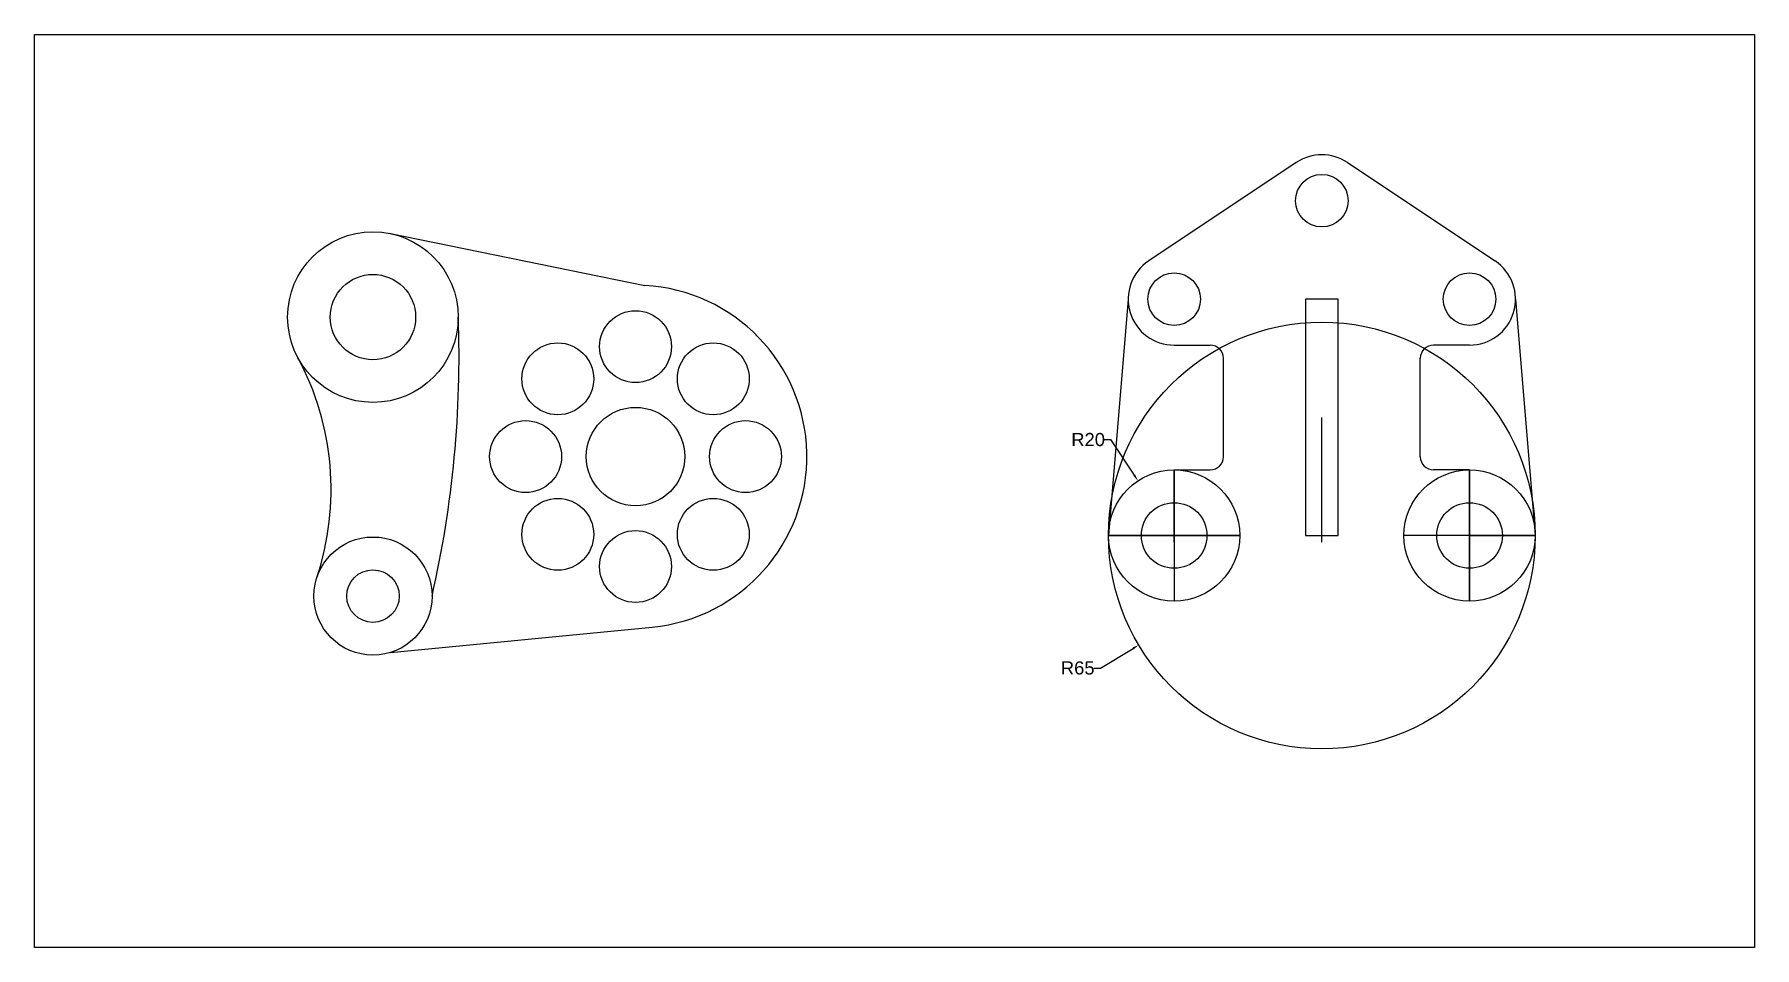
# Model space of a CAD drawing. Header units: inches. Extents: x -120 to 4012, y -583 to 270.
# Drawn here: x 1422 to 1947, y -93 to 185 of the extents above; entities that cross this region are included whole.
import ezdxf

# ---------------------------------------------------------------- set-up
doc = ezdxf.new("R2010")
doc.units = ezdxf.units.IN
doc.header["$MEASUREMENT"] = 0
doc.styles.get("Standard").update_dxf_attribs({"font": 'arial.ttf'})
doc.dimstyles.get("Standard").update_dxf_attribs({"dimtxt": 4, "dimasz": 2, "dimexe": 0.18, "dimexo": 0.0625, "dimgap": 0.09, "dimtad": 0, "dimtoh": 1, "dimdec": 1, "dimdsep": 46, "dimtxsty": 'Standard', "dimcen": 2, "dimse1": 1, "dimse2": 1, "dimadec": 0, "dimazin": 0, "dimtfac": 1, "dimtdec": 1, "dimtofl": 0, "dimtmove": 0, "dimatfit": 3, "dimfxl": 1, "dimtolj": 1, "dimtzin": 0, "dimarcsym": 0})

msp = doc.modelspace()

# ---------------------------------------------------------------- blocks, each defined once
blk = doc.blocks.new('*D14')
at = {"color": 0, "lineweight": -2, "transparency": 16777216}
for p, q in [((1748.34, 61.39), (1750.34, 61.39)), ((1750.34, 61.39), (1757.54, 50.52)), ((1767.69, 32.18), (1771.69, 32.18)), ((1769.69, 30.18), (1769.69, 34.18))]:
    blk.add_line(p, q, dxfattribs=at)
at = {"color": 0, "transparency": 16777216}
blk.add_solid([(1757.82, 50.71), (1757.26, 50.34), (1758.65, 48.86)], dxfattribs=at)
at = {"layer": 'Defpoints', "color": 0, "transparency": 16777216}
for p in [(1758.65, 48.86), (1769.69, 32.18)]:
    blk.add_point(p, dxfattribs=at)
at = {"color": 0, "transparency": 16777216, "insert": (1743.48, 61.39), "char_height": 4, "attachment_point": 5}
blk.add_mtext('\\A1;R20', dxfattribs=at)
blk = doc.blocks.new('*D16')
at = {"color": 0, "lineweight": -2, "transparency": 16777216}
for p, q in [((1812.69, 32.18), (1816.69, 32.18)), ((1814.69, 30.18), (1814.69, 34.18)), ((1747.2, -8.2), (1757.2, -2.22)), ((1745.2, -8.2), (1747.2, -8.2))]:
    blk.add_line(p, q, dxfattribs=at)
at = {"color": 0, "transparency": 16777216}
blk.add_solid([(1757.03, -1.93), (1757.37, -2.5), (1758.92, -1.19)], dxfattribs=at)
at = {"layer": 'Defpoints', "color": 0, "transparency": 16777216}
for p in [(1814.69, 32.18), (1758.92, -1.19)]:
    blk.add_point(p, dxfattribs=at)
at = {"color": 0, "transparency": 16777216, "insert": (1740.31, -8.2), "char_height": 4, "attachment_point": 5}
blk.add_mtext('\\A1;R65', dxfattribs=at)

# ---------------------------------------------------------------- dimensions: what is measured, and where the dimension line sits
for center, mpoint, picture, middle in [((1769.69, 32.18), (1758.65, 48.86), '*D14', (1743.48, 61.39)), ((1814.69, 32.18), (1758.92, -1.19), '*D16', (1740.31, -8.2))]:
    dim = msp.add_radius_dim(center=center, mpoint=mpoint, dimstyle='Standard')
    dim.commit()
    dim.dimension.update_dxf_attribs({"geometry": picture, "text_midpoint": middle, "dimtype": 164})

# ---------------------------------------------------------------- linework, layer by layer
for p, q in [((1806.91, 145.82), (1761.93, 115.83)), ((1822.48, 145.82), (1867.46, 115.83)), ((1755.69, 104.18), (1749.69, 32.18)), ((1814.69, 104.18), (1809.69, 104.18)), ((1809.69, 104.18), (1809.69, 32.18)), ((1819.69, 104.18), (1814.69, 104.18)), ((1819.69, 32.18), (1819.69, 104.18)), ((1873.69, 104.18), (1879.69, 32.18)), ((1769.69, 90.18), (1780.69, 90.18)), ((1859.69, 90.18), (1848.69, 90.18)), ((1784.69, 56.18), (1784.69, 86.18)), ((1844.69, 56.18), (1844.69, 86.18)), ((1814.69, 32.18), (1814.69, 68.18)), ((1769.69, 52.18), (1780.69, 52.18)), ((1769.69, 32.18), (1769.69, 52.18)), ((1769.69, 52.18), (1769.69, 32.18)), ((1859.69, 52.18), (1848.69, 52.18)), ((1859.69, 32.18), (1859.69, 52.18)), ((1859.69, 52.18), (1859.69, 32.18)), ((1789.69, 32.18), (1749.69, 32.18)), ((1749.69, 32.18), (1769.69, 32.18)), ((1769.69, 32.18), (1789.69, 32.18)), ((1769.69, 32.18), (1769.69, 12.18)), ((1809.69, 32.18), (1814.69, 32.18)), ((1814.69, 32.18), (1819.69, 32.18)), ((1859.69, 32.18), (1839.69, 32.18)), ((1859.69, 32.18), (1879.69, 32.18)), ((1879.69, 32.18), (1859.69, 32.18)), ((1859.69, 32.18), (1859.69, 12.18)), ((1859.69, 12.18), (1859.69, 32.18))]:
    msp.add_line(p, q)
at = {"linetype": 'Continuous'}
for p, q in [((1530.95, 124.16), (1608.39, 108.35)), ((1530.95, -3.46), (1610.63, 4.27))]:
    msp.add_line(p, q, dxfattribs=at)
at = {"color": 40, "linetype": 'Continuous', "true_color": 0xf8d731}
msp.add_lwpolyline([(1422.44, 184.86), (1946.53, 184.86), (1946.53, -93.38), (1422.44, -93.38)], close=True, dxfattribs=at)
for centre, radius in [((1814.69, 134.18), 8), ((1525.59, 98.72), 26), ((1525.59, 98.72), 13), ((1769.69, 104.18), 8), ((1859.69, 104.18), 8), ((1605.59, 89.72), 10.95), ((1814.69, 32.18), 65), ((1581.9, 79.91), 10.95), ((1629.28, 79.91), 10.95), ((1605.59, 56.22), 15), ((1572.09, 56.22), 10.95), ((1639.09, 56.22), 10.95), ((1639.09, 56.22), 10.95), ((1769.69, 32.18), 20), ((1859.69, 32.18), 20), ((1581.9, 32.53), 10.95), ((1629.28, 32.53), 10.95), ((1769.69, 32.18), 10), ((1859.69, 32.18), 10), ((1525.59, 13.72), 18), ((1605.59, 22.72), 10.95), ((1525.59, 13.72), 8)]:
    msp.add_circle(centre, radius)
for centre, radius, start, end in [((1814.69, 134.18), 14, 56.2272, 123.7728), ((1769.69, 104.18), 14, 123.6901, 270), ((1859.69, 104.18), 14, 270, 56.3099), ((1605.59, 56.22), 52.2, 275.5384, 86.9237), ((1780.69, 86.18), 4, 0, 90), ((1848.69, 86.18), 4, 90, 180), ((1427.83, 46.15), 85, 341.6483, 28.2688), ((1780.69, 56.18), 4, 270, 0), ((1848.69, 56.18), 4, 180, 270)]:
    msp.add_arc(centre, radius, start, end)
at = {"linetype": 'Continuous'}
msp.add_arc((1224.77, 86.6), 327.04, 347.1233, 2.1233, dxfattribs=at)

msp.set_redraw_order([(e.dxf.handle, doc.entitydb.next_handle()) for e in msp.query("TEXT MTEXT ATTDEF DIMENSION ARC_DIMENSION")])  # texts and dimensions are drawn at this point

doc.saveas('drawing.dxf')
